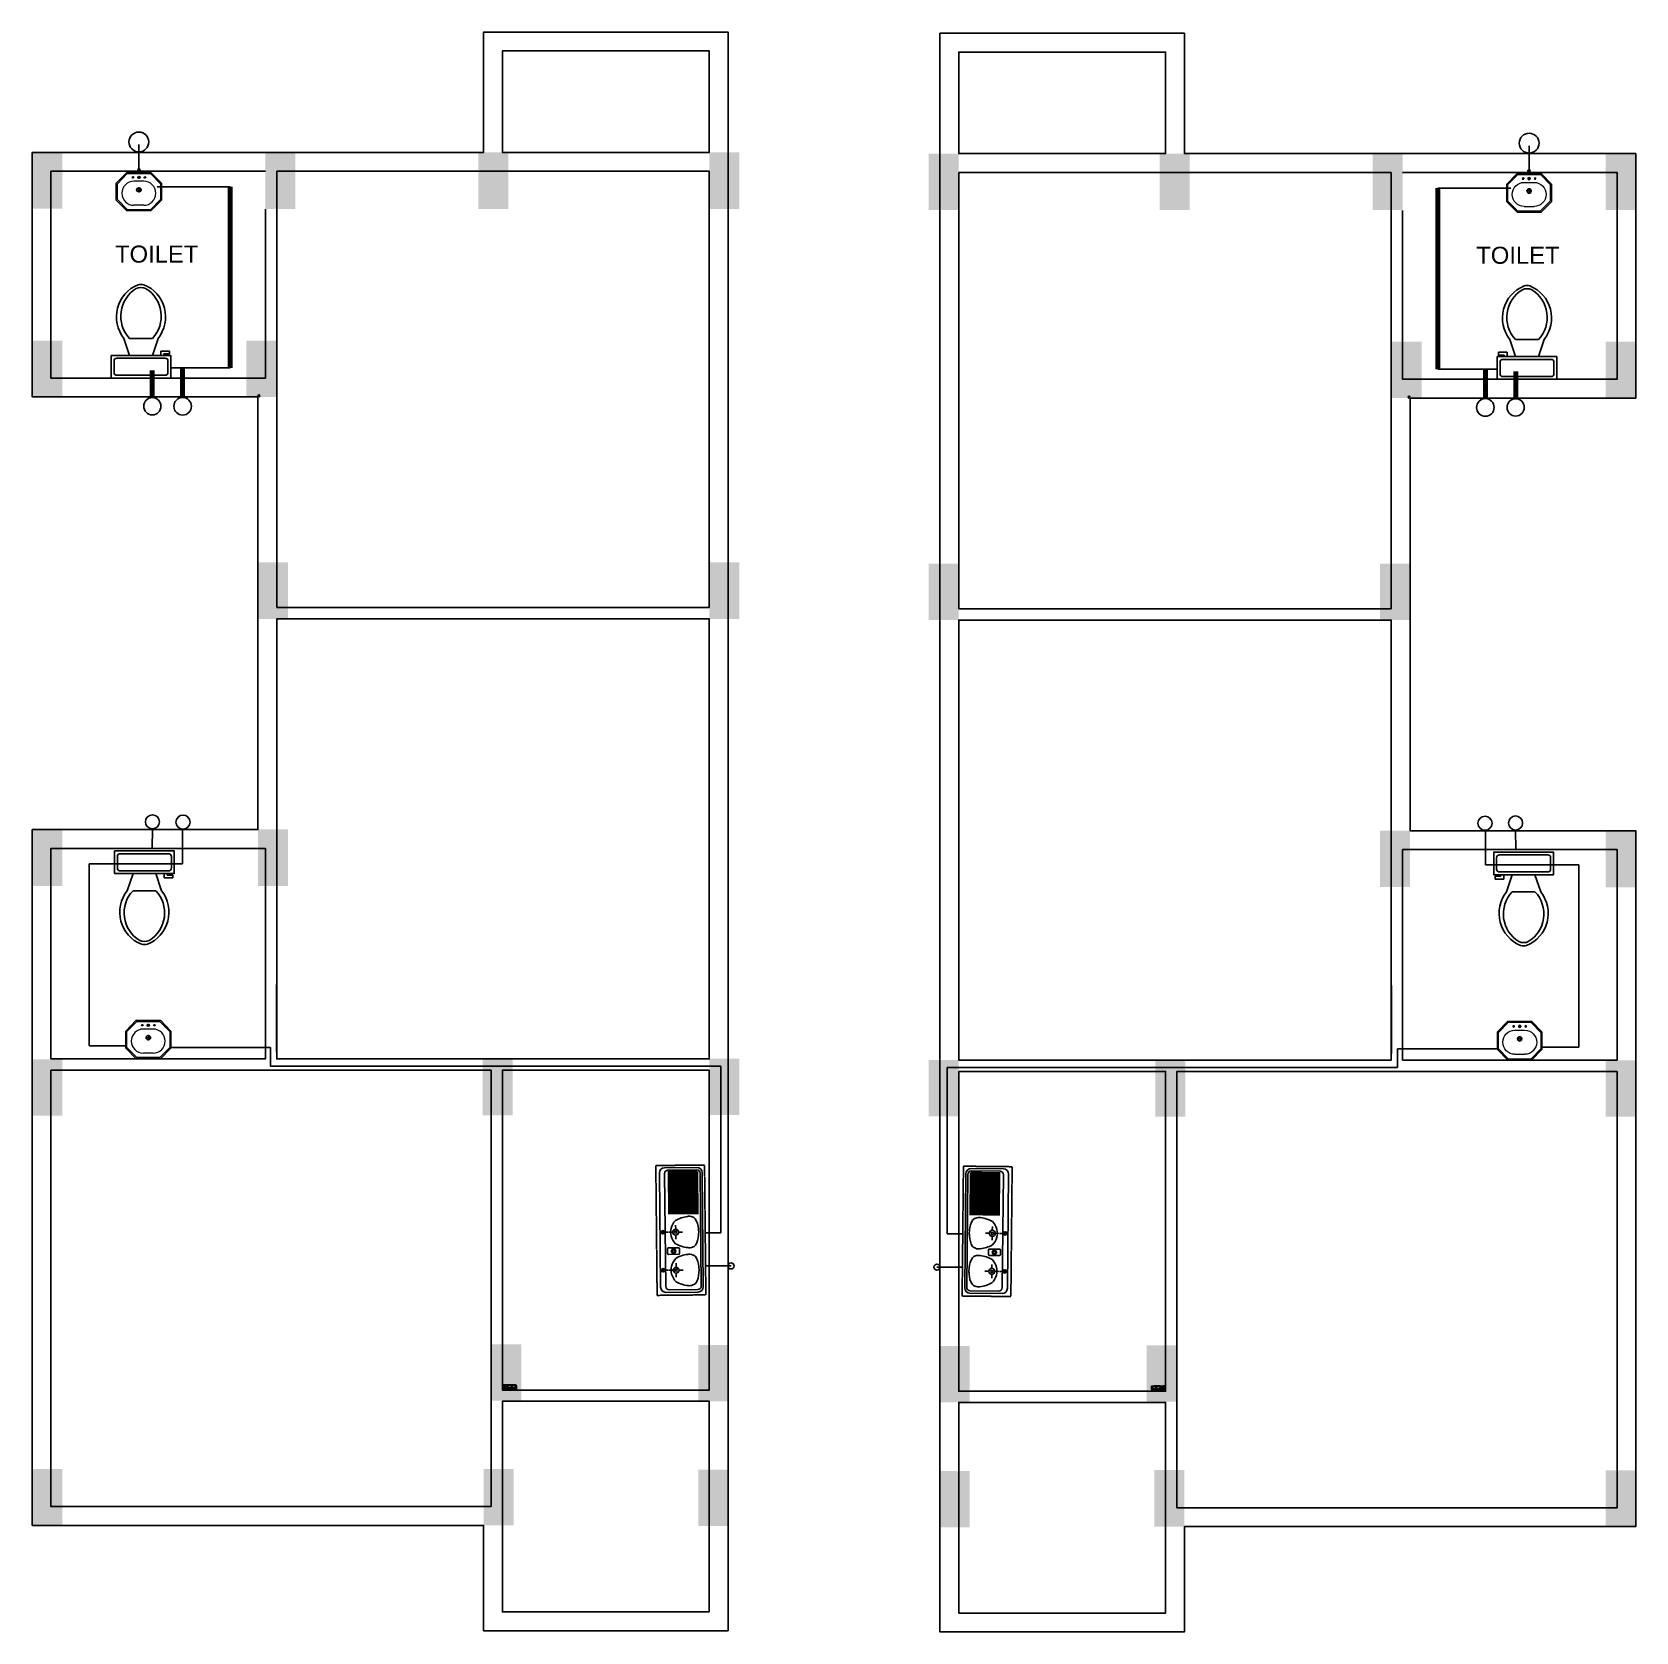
# Model space of a CAD drawing. Header units: metres. Extents: x -2370498 to 1228044, y -644254 to 236701.
# Drawn here: x 220456 to 241774, y -108350 to -87085 of the extents above; entities that cross this region are included whole.
import ezdxf

# ---------------------------------------------------------------- set-up
doc = ezdxf.new("R2010")
doc.units = ezdxf.units.M
doc.header["$MEASUREMENT"] = 0
doc.linetypes.add('AI9-LType1', pattern=[0.879429, 0.586286, -0.293143])
for name, color, linetype in [('Beam', 6, 'Continuous'), ('text', 1, 'Continuous'), ('TOILET SAMBLE', 181, 'Continuous')]:
    doc.layers.add(name, color=color, linetype=linetype)
doc.styles.get("Standard").update_dxf_attribs({"font": 'arial.ttf'})

msp = doc.modelspace()

# ---------------------------------------------------------------- texts
at = {"layer": 'text', "char_height": 226.574387}
for insert, attachment_point in [((221470.87718, -89922.52384), 1), ((240759.27209, -89938.10366), 3)]:
    msp.add_mtext_dynamic_manual_height_columns(' TOILET', width=4249.6763397, gutter_width=37.7624, heights=[0], dxfattribs=dict(at, insert=insert, attachment_point=attachment_point))

# ---------------------------------------------------------------- blocks, each defined once
blk = doc.blocks.new('Toilet - top')
for p, q in [((9.5, -6), (9.5, -2)), ((-10, -8.5), (-8, -8.5)), ((-10, -9.5), (-10, -8.5)), ((-7, -9.5), (-10, -9.5)), ((-8, -8.5), (-8, -8)), ((-7, -8), (-7, -9.5)), ((-4, -8), (-6, -14)), ((4, -8), (6, -14)), ((4, -14), (-4, -14))]:
    blk.add_line(p, q)
blk.add_lwpolyline([(10.5, -8), (10.5, 0), (-10.5, 0), (-10.5, -8)], close=True)
for points in [[(-9.5, -2), (-9.5, -6)], [(8.5, -1), (-8.5, -1)], [(-8.5, -7), (8.5, -7)]]:
    blk.add_lwpolyline(points)
for centre, radius, start, end in [((-8.62, -1.88), 0.884, 81.8699, 188.1301), ((8.62, -1.88), 0.884, 351.8699, 98.1301), ((-8.62, -6.12), 0.884, 171.8699, 278.1301), ((8.62, -6.12), 0.884, 261.8699, 8.1301), ((3.52, -21.58), 12.17, 141.4691, 247.9714), ((4.2, -21.82), 11.33, 136.3677, 238.9468), ((-3.52, -21.58), 12.17, 292.0284, 38.5307), ((-4.2, -21.82), 11.33, 301.053, 43.6321), ((0, -27.88), 4, 245.7318, 294.2682), ((0, -29), 4, 254.8605, 285.1395)]:
    blk.add_arc(centre, radius, start, end)
blk = doc.blocks.new('OPERA  600x510x850 ( врезная)')
at = {"lineweight": 13}
for p, q in [((-313, 15), (-453, -128)), ((-307, 0), (-439, -135)), ((-313, 15), (7, 15)), ((-307, 0), (0, 0)), ((0, 0), (132, -135)), ((7, 15), (147, -128)), ((-453, -353), (-453, -128)), ((-453, -240), (-453, -128)), ((-439, -244), (-439, -135)), ((-439, -346), (-439, -135)), ((132, -135), (132, -346)), ((147, -128), (147, -353)), ((-453, -353), (-313, -495)), ((-439, -346), (-306, -481)), ((0, -481), (132, -346)), ((7, -495), (147, -353)), ((7, -495), (-313, -495)), ((0, -481), (-306, -481))]:
    blk.add_line(p, q, dxfattribs=at)
at = {"lineweight": 5}
for p, q in [((-248, -50), (-220, -50)), ((-233, -36), (-233, -63)), ((-88, -101), (-219, -101)), ((-175, -50), (-132, -50)), ((-153, -32), (-153, -69)), ((-153, -178), (-153, -251)), ((-90, -50), (-59, -50)), ((-73, -37), (-73, -64)), ((-88, -421), (-219, -421)), ((-190, -215), (-115, -215))]:
    blk.add_line(p, q, dxfattribs=at)
for centre, radius in [((-233, -50), 10), ((-153, -215), 30), ((-153, -50), 15), ((-73, -50), 10)]:
    blk.add_circle(centre, radius, dxfattribs=at)
at = {"lineweight": 13}
blk.add_circle((-153, -215), 25, dxfattribs=at)
at = {"lineweight": 5}
for centre, start, end in [((-219, -261), 90, 270), ((-88, -261), 270, 90)]:
    blk.add_arc(centre, 160, start, end, dxfattribs=at)
blk = doc.blocks.new('20')
at = {"color": 0, "linetype": 'AI9-LType1'}
for p, q in [((3814.6, 13586.9), (3814.6, 13516.5)), ((4002.2, 13586.9), (3814.6, 13586.9)), ((4002.2, 13516.5), (4002.2, 13586.9)), ((3814.6, 13516.5), (4002.2, 13516.5))]:
    blk.add_line(p, q, dxfattribs=at)
at = {"color": 0}
for p, q in [((3825.5, 13583.3), (3990.4, 13583.3)), ((3989.5, 13580.4), (3826.3, 13580.4)), ((3817.9, 13529.2), (3817.9, 13575.7)), ((3821.4, 13534), (3821.4, 13575.5)), ((3885.3, 13574.4), (3822.7, 13574.5)), ((3885.3, 13572.5), (3822.7, 13572.6)), ((3885.3, 13570.6), (3822.7, 13570.7)), ((3885.3, 13568.7), (3822.7, 13568.8)), ((3885.3, 13566.8), (3822.7, 13566.9)), ((3885.3, 13564.9), (3822.7, 13565)), ((3885.3, 13563), (3822.7, 13563.1)), ((3885.3, 13561.1), (3822.7, 13561.2)), ((3885.3, 13559.2), (3822.7, 13559.3)), ((3885.3, 13557.3), (3822.7, 13557.4)), ((3885.3, 13576.3), (3823.6, 13576.4)), ((3994.4, 13575.5), (3994.4, 13534)), ((3998, 13529.2), (3998, 13575.7)), ((3885.3, 13555.4), (3822.7, 13555.5)), ((3885.3, 13553.5), (3822.7, 13553.6)), ((3885.3, 13551.6), (3822.7, 13551.7)), ((3885.3, 13549.7), (3822.7, 13549.8)), ((3885.3, 13547.8), (3822.7, 13547.9)), ((3885.3, 13545.9), (3822.7, 13546)), ((3885.3, 13544), (3822.7, 13544.1)), ((3885.3, 13542.1), (3822.7, 13542.2)), ((3885.3, 13540.2), (3822.7, 13540.3)), ((3885.3, 13538.3), (3822.7, 13538.4)), ((3885.3, 13536.4), (3822.7, 13536.4)), ((3822.7, 13534.5), (3885.3, 13534.4)), ((3906.8, 13544.3), (3901.1, 13544.3)), ((3911.1, 13548.6), (3911.1, 13554.3)), ((3911.1, 13540), (3911.1, 13534.3)), ((3911.1, 13522.2), (3911.1, 13533.2)), ((3915.4, 13544.3), (3921.1, 13544.3)), ((3933.9, 13533.5), (3933.9, 13548.3)), ((3935.1, 13549.5), (3942, 13549.5)), ((3943.2, 13533.5), (3943.2, 13548.3)), ((3961.7, 13544.3), (3956, 13544.3)), ((3966, 13548.6), (3966, 13554.3)), ((3966, 13540), (3966, 13534.3)), ((3966, 13522.2), (3966, 13533.2)), ((3970.3, 13544.3), (3976, 13544.3)), ((3990.4, 13521.6), (3825.5, 13521.6)), ((3989.5, 13529.1), (3826.3, 13529.1)), ((3942, 13532.3), (3935.1, 13532.3))]:
    blk.add_line(p, q, dxfattribs=at)
for centre, radius in [((3911.1, 13544.3), 4.3), ((3911.1, 13544.3), 1.72), ((3938.6, 13541), 3.11), ((3938.6, 13541), 1.99), ((3966, 13544.3), 4.3), ((3966, 13544.3), 1.72), ((3911.1, 13525.7), 2.42), ((3966, 13525.7), 2.42)]:
    blk.add_circle(centre, radius, dxfattribs=at)
for points in [[(3825.5, 13583.3), (3821.3, 13583.3), (3817.9, 13579.9), (3817.9, 13575.7)], [(3826.3, 13580.4), (3823.6, 13580.4), (3821.4, 13578.2), (3821.4, 13575.5)], [(3994.4, 13575.5), (3994.4, 13578.2), (3992.2, 13580.4), (3989.5, 13580.4)], [(3998, 13575.7), (3998, 13579.9), (3994.6, 13583.3), (3990.4, 13583.3)], [(3889.4, 13568.3), (3888.4, 13566.1), (3888.2, 13563.7), (3888.6, 13561.4)], [(3888.6, 13561.4), (3889.4, 13555.3), (3891.3, 13549.4), (3894.3, 13544)], [(3892, 13572.6), (3890.8, 13571.4), (3889.9, 13569.9), (3889.4, 13568.3)], [(3906.7, 13577.1), (3901.5, 13576.9), (3896.4, 13575.4), (3892, 13572.6)], [(3908.4, 13577.3), (3907.8, 13577.2), (3907.3, 13577.1), (3906.7, 13576.9)], [(3915.7, 13577.1), (3913.2, 13577.5), (3910.8, 13577.6), (3908.4, 13577.3)], [(3930.4, 13572.6), (3925.9, 13575.4), (3920.9, 13576.9), (3915.7, 13577.1)], [(3928, 13544), (3931, 13549.4), (3932.9, 13555.3), (3933.7, 13561.4)], [(3933, 13568.3), (3932.5, 13569.9), (3931.6, 13571.4), (3930.4, 13572.6)], [(3933.7, 13561.4), (3934.2, 13563.7), (3933.9, 13566.1), (3933, 13568.3)], [(3944.1, 13568.3), (3943.2, 13566.1), (3942.9, 13563.7), (3943.4, 13561.4)], [(3943.4, 13561.4), (3944.1, 13555.3), (3946.1, 13549.4), (3949, 13544)], [(3946.7, 13572.6), (3945.5, 13571.4), (3944.6, 13569.9), (3944.1, 13568.3)], [(3961.4, 13577.1), (3956.2, 13576.9), (3951.1, 13575.4), (3946.7, 13572.6)], [(3968.7, 13577.3), (3966.3, 13577.6), (3963.8, 13577.5), (3961.4, 13577.1)], [(3970.4, 13576.9), (3969.8, 13577.1), (3969.3, 13577.2), (3968.7, 13577.3)], [(3985.1, 13572.6), (3980.7, 13575.4), (3975.6, 13576.9), (3970.4, 13577.1)], [(3982.8, 13544), (3985.8, 13549.4), (3987.7, 13555.3), (3988.5, 13561.4)], [(3987.7, 13568.3), (3987.2, 13569.9), (3986.3, 13571.4), (3985.1, 13572.6)], [(3988.5, 13561.4), (3988.9, 13563.7), (3988.7, 13566.1), (3987.7, 13568.3)], [(3821.4, 13534), (3821.4, 13531.3), (3823.6, 13529.1), (3826.3, 13529.1)], [(3894.3, 13544), (3897.4, 13541), (3901.3, 13538.9), (3905.5, 13537.8)], [(3905.5, 13537.8), (3909.2, 13536.7), (3913.1, 13536.7), (3916.8, 13537.8)], [(3916.8, 13537.8), (3921.1, 13538.9), (3924.9, 13541), (3928, 13544)], [(3935.1, 13549.5), (3934.4, 13549.5), (3933.9, 13549), (3933.9, 13548.3)], [(3933.9, 13533.5), (3933.9, 13532.8), (3934.4, 13532.3), (3935.1, 13532.3)], [(3943.2, 13548.3), (3943.2, 13549), (3942.6, 13549.5), (3942, 13549.5)], [(3942, 13532.3), (3942.6, 13532.3), (3943.2, 13532.8), (3943.2, 13533.5)], [(3949, 13544), (3952.2, 13541), (3956, 13538.9), (3960.3, 13537.8)], [(3960.3, 13537.8), (3963.9, 13536.7), (3967.9, 13536.7), (3971.6, 13537.8)], [(3971.6, 13537.8), (3975.8, 13538.9), (3979.7, 13541), (3982.8, 13544)], [(3989.5, 13529.1), (3992.2, 13529.1), (3994.4, 13531.3), (3994.4, 13534)], [(3817.9, 13529.2), (3817.9, 13525), (3821.3, 13521.6), (3825.5, 13521.6)], [(3990.4, 13521.6), (3994.6, 13521.6), (3998, 13525), (3998, 13529.2)]]:
    blk.add_open_spline(points, degree=3, dxfattribs=at)

# ---------------------------------------------------------------- hatches: boundary and pattern name
at = {"layer": 'Beam', "true_color": 0xed1f24}
h = msp.add_hatch(color=240, dxfattribs=at)
h.dxf.hatch_style = 1
h.paths.add_polyline_path([(220856.38015, -88683.59849), (220456.38015, -88683.59849), (220456.38015, -89433.59849), (220856.38015, -89433.59849)])
h = msp.add_hatch(color=240, dxfattribs=at)
h.dxf.hatch_style = 1
h.paths.add_polyline_path([(223955.91134, -88684.23017), (223555.91134, -88684.23017), (223555.91134, -89434.23017), (223955.91134, -89434.23017)])
h = msp.add_hatch(color=240, dxfattribs=at)
h.dxf.hatch_style = 1
h.paths.add_polyline_path([(226785.57059, -88685.22984), (226385.57059, -88685.22984), (226385.57059, -89435.22984), (226785.57059, -89435.22984)])
h = msp.add_hatch(color=240, dxfattribs=at)
h.dxf.hatch_style = 1
h.paths.add_polyline_path([(229857.31792, -88684.54782), (229457.31792, -88684.54782), (229457.31792, -89434.54782), (229857.31792, -89434.54782)])
h = msp.add_hatch(color=240, dxfattribs=at)
h.dxf.hatch_style = 1
h.paths.add_polyline_path([(232372.83135, -88700.12764), (232772.83135, -88700.12764), (232772.83135, -89450.12764), (232372.83135, -89450.12764)])
h = msp.add_hatch(color=240, dxfattribs=at)
h.dxf.hatch_style = 1
h.paths.add_polyline_path([(235444.57868, -88700.80966), (235844.57868, -88700.80966), (235844.57868, -89450.80966), (235444.57868, -89450.80966)])
h = msp.add_hatch(color=240, dxfattribs=at)
h.dxf.hatch_style = 1
h.paths.add_polyline_path([(238274.23792, -88699.80999), (238674.23792, -88699.80999), (238674.23792, -89449.80999), (238274.23792, -89449.80999)])
h = msp.add_hatch(color=240, dxfattribs=at)
h.dxf.hatch_style = 1
h.paths.add_polyline_path([(241373.76912, -88699.17831), (241773.76912, -88699.17831), (241773.76912, -89449.17831), (241373.76912, -89449.17831)])
h = msp.add_hatch(color=240, dxfattribs=at)
h.dxf.hatch_style = 1
h.paths.add_polyline_path([(220857.63215, -91184.64162), (220457.63215, -91184.64162), (220457.63215, -91934.64162), (220857.63215, -91934.64162)])
h = msp.add_hatch(color=240, dxfattribs=at)
h.dxf.hatch_style = 1
h.paths.add_polyline_path([(223704.63246, -91184.64162), (223304.63246, -91184.64162), (223304.63246, -91934.64162), (223704.63246, -91934.64162)])
h = msp.add_hatch(color=240, dxfattribs=at)
h.dxf.hatch_style = 1
h.paths.add_polyline_path([(238525.51681, -91200.22144), (238925.51681, -91200.22144), (238925.51681, -91950.22144), (238525.51681, -91950.22144)])
h = msp.add_hatch(color=240, dxfattribs=at)
h.dxf.hatch_style = 1
h.paths.add_polyline_path([(241372.51712, -91200.22144), (241772.51712, -91200.22144), (241772.51712, -91950.22144), (241372.51712, -91950.22144)])
h = msp.add_hatch(color=240, dxfattribs=at)
h.dxf.hatch_style = 1
h.paths.add_polyline_path([(223857.63215, -94134.64162), (223457.63215, -94134.64162), (223457.63215, -94884.64162), (223857.63215, -94884.64162)])
h = msp.add_hatch(color=240, dxfattribs=at)
h.dxf.hatch_style = 1
h.paths.add_polyline_path([(229857.63215, -94134.64162), (229457.63215, -94134.64162), (229457.63215, -94884.64162), (229857.63215, -94884.64162)])
h = msp.add_hatch(color=240, dxfattribs=at)
h.dxf.hatch_style = 1
h.paths.add_polyline_path([(232372.51712, -94150.22144), (232772.51712, -94150.22144), (232772.51712, -94900.22144), (232372.51712, -94900.22144)])
h = msp.add_hatch(color=240, dxfattribs=at)
h.dxf.hatch_style = 1
h.paths.add_polyline_path([(238372.51712, -94150.22144), (238772.51712, -94150.22144), (238772.51712, -94900.22144), (238372.51712, -94900.22144)])
h = msp.add_hatch(color=240, dxfattribs=at)
h.dxf.hatch_style = 1
h.paths.add_polyline_path([(220857.63215, -97685.97371), (220457.63215, -97685.97371), (220457.63215, -98435.97371), (220857.63215, -98435.97371)])
h = msp.add_hatch(color=240, dxfattribs=at)
h.dxf.hatch_style = 1
h.paths.add_polyline_path([(223858.32791, -97683.6968), (223458.32791, -97683.6968), (223458.32791, -98433.6968), (223858.32791, -98433.6968)])
h = msp.add_hatch(color=240, dxfattribs=at)
h.dxf.hatch_style = 1
h.paths.add_polyline_path([(238371.82136, -97699.27662), (238771.82136, -97699.27662), (238771.82136, -98449.27662), (238371.82136, -98449.27662)])
h = msp.add_hatch(color=240, dxfattribs=at)
h.dxf.hatch_style = 1
h.paths.add_polyline_path([(241372.51712, -97701.55353), (241772.51712, -97701.55353), (241772.51712, -98451.55353), (241372.51712, -98451.55353)])
h = msp.add_hatch(color=240, dxfattribs=at)
h.dxf.hatch_style = 1
h.paths.add_polyline_path([(220857.63215, -100737.2346), (220457.63215, -100737.2346), (220457.63215, -101487.2346), (220857.63215, -101487.2346)])
h = msp.add_hatch(color=240, dxfattribs=at)
h.dxf.hatch_style = 1
h.paths.add_polyline_path([(226843.95215, -100733.97752), (226443.95215, -100733.97752), (226443.95215, -101483.97752), (226843.95215, -101483.97752)])
h = msp.add_hatch(color=240, dxfattribs=at)
h.dxf.hatch_style = 1
h.paths.add_polyline_path([(229857.63215, -100730.35875), (229457.63215, -100730.35875), (229457.63215, -101480.35875), (229857.63215, -101480.35875)])
h = msp.add_hatch(color=240, dxfattribs=at)
h.dxf.hatch_style = 1
h.paths.add_polyline_path([(232372.51712, -100745.93857), (232772.51712, -100745.93857), (232772.51712, -101495.93857), (232372.51712, -101495.93857)])
h = msp.add_hatch(color=240, dxfattribs=at)
h.dxf.hatch_style = 1
h.paths.add_polyline_path([(235386.19711, -100749.55734), (235786.19711, -100749.55734), (235786.19711, -101499.55734), (235386.19711, -101499.55734)])
h = msp.add_hatch(color=240, dxfattribs=at)
h.dxf.hatch_style = 1
h.paths.add_polyline_path([(241372.51712, -100752.81442), (241772.51712, -100752.81442), (241772.51712, -101502.81442), (241372.51712, -101502.81442)])
h = msp.add_hatch(color=240, dxfattribs=at)
h.dxf.hatch_style = 1
h.paths.add_polyline_path([(226957.61698, -104526.03025), (226557.61698, -104526.03025), (226557.61698, -105276.03025), (226957.61698, -105276.03025)])
h = msp.add_hatch(color=240, dxfattribs=at)
h.dxf.hatch_style = 1
h.paths.add_polyline_path([(229713.55814, -104534.64162), (229313.55814, -104534.64162), (229313.55814, -105284.64162), (229713.55814, -105284.64162)])
h = msp.add_hatch(color=240, dxfattribs=at)
h.dxf.hatch_style = 1
h.paths.add_polyline_path([(232516.59112, -104550.22144), (232916.59112, -104550.22144), (232916.59112, -105300.22144), (232516.59112, -105300.22144)])
h = msp.add_hatch(color=240, dxfattribs=at)
h.dxf.hatch_style = 1
h.paths.add_polyline_path([(235272.53229, -104541.61007), (235672.53229, -104541.61007), (235672.53229, -105291.61007), (235272.53229, -105291.61007)])
h = msp.add_hatch(color=240, dxfattribs=at)
h.dxf.hatch_style = 1
h.paths.add_polyline_path([(220857.63215, -106184.64162), (220457.63215, -106184.64162), (220457.63215, -106934.64162), (220857.63215, -106934.64162)])
h = msp.add_hatch(color=240, dxfattribs=at)
h.dxf.hatch_style = 1
h.paths.add_polyline_path([(226857.63215, -106184.10153), (226457.63215, -106184.10153), (226457.63215, -106934.10153), (226857.63215, -106934.10153)])
h = msp.add_hatch(color=240, dxfattribs=at)
h.dxf.hatch_style = 1
h.paths.add_polyline_path([(229710.60761, -106194.15092), (229310.60761, -106194.15092), (229310.60761, -106944.15092), (229710.60761, -106944.15092)])
h = msp.add_hatch(color=240, dxfattribs=at)
h.dxf.hatch_style = 1
h.paths.add_polyline_path([(232519.54166, -106209.73074), (232919.54166, -106209.73074), (232919.54166, -106959.73074), (232519.54166, -106959.73074)])
h = msp.add_hatch(color=240, dxfattribs=at)
h.dxf.hatch_style = 1
h.paths.add_polyline_path([(235372.51712, -106199.68135), (235772.51712, -106199.68135), (235772.51712, -106949.68135), (235372.51712, -106949.68135)])
h = msp.add_hatch(color=240, dxfattribs=at)
h.dxf.hatch_style = 1
h.paths.add_polyline_path([(241372.51712, -106200.22144), (241772.51712, -106200.22144), (241772.51712, -106950.22144), (241372.51712, -106950.22144)])

# ---------------------------------------------------------------- linework, layer by layer
at = {"layer": 'Beam', "color": 51}
for p, q in [((221875.8284, -88916.4703), (221875.8284, -88580.13903)), ((240354.32086, -88932.05012), (240354.32086, -88595.71885)), ((229404.4191, -103485.58017), (229609.10878, -103485.58017)), ((232825.73017, -103501.15999), (232621.04048, -103501.15999))]:
    msp.add_line(p, q, dxfattribs=at)
at = {"layer": 'Beam', "color": 7}
for p, q in [((220582.63215, -88684.64162), (223582.63215, -88684.64162)), ((241647.51712, -88700.22144), (238647.51712, -88700.22144)), ((221875.8284, -88953.76726), (221875.8284, -88916.4703)), ((223707.63215, -88934.64162), (223707.63215, -89479.97002)), ((229457.63215, -88934.64162), (223707.63215, -88934.64162)), ((229457.63215, -88934.64162), (229400.45974, -88934.64162)), ((229457.63215, -94734.64162), (229457.63215, -88934.64162)), ((232772.51712, -94750.22144), (232772.51712, -88950.22144)), ((232772.51712, -88950.22144), (232829.68953, -88950.22144)), ((232772.51712, -88950.22144), (238522.51712, -88950.22144)), ((238522.51712, -88950.22144), (238522.51712, -89495.54984)), ((240354.32086, -88969.34708), (240354.32086, -88932.05012)), ((223557.63215, -90365.70686), (223557.63215, -89439.07068)), ((223707.63215, -89479.97002), (223707.63215, -90379.96754)), ((238522.51712, -89495.54984), (238522.51712, -90395.54736)), ((238672.51712, -90381.28668), (238672.51712, -89454.6505)), ((223707.63215, -90379.96754), (223707.63215, -91809.64162)), ((238522.51712, -90395.54736), (238522.51712, -91825.22144)), ((223707.63215, -91809.64162), (223707.63215, -94734.64162)), ((238522.51712, -91825.22144), (238522.51712, -94750.22144)), ((222054.70939, -92172.51693), (222054.70939, -92172.51693)), ((240175.43988, -92188.09675), (240175.43988, -92188.09675)), ((223707.63215, -94734.64162), (229457.63215, -94734.64162)), ((227470.04412, -94734.64162), (229457.63215, -94734.64162)), ((238522.51712, -94750.22144), (232772.51712, -94750.22144)), ((234760.10515, -94750.22144), (232772.51712, -94750.22144)), ((220457.63215, -106809.64162), (220457.63215, -100809.64162)), ((220707.63215, -100734.64162), (223557.63215, -100734.64162)), ((223707.63215, -100734.64162), (226582.63215, -100734.64162)), ((238522.51712, -100750.22144), (235647.51712, -100750.22144)), ((241522.51712, -100750.22144), (238672.51712, -100750.22144)), ((241772.51712, -106825.22144), (241772.51712, -100825.22144)), ((226707.63215, -100884.64162), (226946.26344, -100884.64162)), ((226707.63215, -100884.64162), (229457.63215, -100884.64162)), ((235522.51712, -100900.22144), (232772.51712, -100900.22144)), ((235522.51712, -100900.22144), (235283.88583, -100900.22144)), ((229609.10878, -103485.58017), (229747.15639, -103485.58017)), ((232621.04048, -103501.15999), (232482.99287, -103501.15999)), ((226557.63215, -105287.44876), (226557.63215, -106175.13291)), ((235672.51712, -105303.02858), (235672.51712, -106190.71273))]:
    msp.add_line(p, q, dxfattribs=at)
at = {"layer": 'Beam', "color": 1}
for p, q in [((223088.9093, -89142.6667), (222119.70864, -89142.6667)), ((239141.23996, -89158.24652), (240110.44062, -89158.24652)), ((222457.85219, -91547.84091), (222300.51776, -91547.84091)), ((222457.85219, -91547.84091), (223088.9093, -91547.84091)), ((239772.29708, -91563.42073), (239141.23996, -91563.42073)), ((239772.29708, -91563.42073), (239929.63151, -91563.42073)), ((222457.85219, -97678.99221), (222457.85219, -98139.31185)), ((239772.29708, -97694.57203), (239772.29708, -98154.89167)), ((222457.85219, -98139.31185), (221213.43688, -98139.31185)), ((221213.43688, -98139.31185), (221213.43688, -100561.38471)), ((239772.29708, -98154.89167), (241016.71239, -98154.89167)), ((241016.71239, -98154.89167), (241016.71239, -100576.96453)), ((221213.43688, -100561.38471), (221705.46357, -100561.38471)), ((222286.61628, -100581.95321), (223624.29982, -100581.95321)), ((223624.29982, -100581.95321), (223624.29982, -100829.99366)), ((239943.53298, -100597.53303), (238605.84945, -100597.53303)), ((238605.84945, -100597.53303), (238605.84945, -100845.57348)), ((241016.71239, -100576.96453), (240524.6857, -100576.96453)), ((223624.29982, -100829.99366), (229612.65699, -100829.99366)), ((229612.65699, -100829.99366), (229612.65699, -103044.90099)), ((238605.84945, -100845.57348), (232617.49228, -100845.57348)), ((232617.49228, -100845.57348), (232617.49228, -103060.48081)), ((229612.65699, -103044.90099), (229397.84319, -103044.90099)), ((232617.49228, -103060.48081), (232832.30608, -103060.48081))]:
    msp.add_line(p, q, dxfattribs=at)
at = {"layer": 'Beam', "color": 1, "lineweight": 120}
for p, q in [((223088.9093, -91547.84091), (223088.9093, -89142.6667)), ((239141.23996, -91563.42073), (239141.23996, -89158.24652))]:
    msp.add_line(p, q, dxfattribs=at)
at = {"layer": 'Beam', "color": 4, "lineweight": 200, "ltscale": 45}
for p, q in [((222054.70939, -91942.72726), (222054.70939, -91582.29571)), ((240175.43988, -91958.30708), (240175.43988, -91597.87553))]:
    msp.add_line(p, q, dxfattribs=at)
at = {"layer": 'Beam', "color": 1, "lineweight": 200}
for p, q in [((222457.85219, -91941.18972), (222457.85219, -91547.84091)), ((239772.29708, -91956.76954), (239772.29708, -91563.42073))]:
    msp.add_line(p, q, dxfattribs=at)
at = {"layer": 'Beam', "color": 6}
for p, q in [((229707.72046, -94920.87575), (229707.72046, -95820.87575)), ((232522.42881, -94936.45557), (232522.42881, -95836.45557)), ((223706.09157, -100643.97046), (223706.09157, -99743.97046)), ((238524.0577, -100659.55028), (238524.0577, -99759.55028))]:
    msp.add_line(p, q, dxfattribs=at)
at = {"layer": 'Beam', "color": 4}
for p, q in [((222055.71773, -97675.53734), (222054.70939, -97934.64162)), ((240174.43154, -97691.11716), (240175.43988, -97950.22144))]:
    msp.add_line(p, q, dxfattribs=at)
at = {"layer": 'Beam', "color": 7}
for points in [[(226457.63215, -87334.64162), (226457.63215, -87084.64162), (229707.63215, -87084.64162), (229707.63215, -87334.64162)], [(235772.51712, -87350.22144), (235772.51712, -87100.22144), (232522.51712, -87100.22144), (232522.51712, -87350.22144)], [(226457.63215, -87209.64162), (226457.63215, -88684.64162), (223582.63215, -88684.64162), (220457.63215, -88684.64162), (220457.63215, -91934.64162), (223457.63215, -91934.64162)], [(226457.63215, -106934.64162), (226457.63215, -108334.64162), (229707.63215, -108334.64162), (229707.63215, -105209.64162), (229707.63215, -100809.64162), (229707.63215, -94809.64162), (229707.63215, -88809.64162), (229707.63215, -87209.64162)], [(229400.45974, -88684.64162), (229457.63215, -88684.64162), (229457.63215, -87334.64162), (226707.63215, -87334.64162), (226707.63215, -88684.64162), (226707.63215, -87334.64162)], [(235772.51712, -106950.22144), (235772.51712, -108350.22144), (232522.51712, -108350.22144), (232522.51712, -105225.22144), (232522.51712, -100825.22144), (232522.51712, -94825.22144), (232522.51712, -88825.22144), (232522.51712, -87225.22144)], [(232829.68953, -88700.22144), (232772.51712, -88700.22144), (232772.51712, -87350.22144), (235522.51712, -87350.22144), (235522.51712, -88700.22144), (235522.51712, -87350.22144)], [(235772.51712, -87225.22144), (235772.51712, -88700.22144), (238647.51712, -88700.22144), (241772.51712, -88700.22144), (241772.51712, -91950.22144), (238772.51712, -91950.22144)], [(226707.63215, -88684.64162), (229457.63215, -88684.64162)], [(235522.51712, -88700.22144), (232772.51712, -88700.22144)], [(223557.63215, -88934.64162), (220707.63215, -88934.64162), (220707.63215, -91684.64162), (223557.63215, -91684.64162), (223557.63215, -90365.70686)], [(238672.51712, -88950.22144), (241522.51712, -88950.22144), (241522.51712, -91700.22144), (238672.51712, -91700.22144), (238672.51712, -90381.28668)], [(220582.63215, -106934.64162), (226457.63215, -106934.64162), (220457.63215, -106934.64162), (220457.63215, -100809.64162), (220457.63215, -97684.64162), (223457.63215, -97684.64162), (223457.63215, -94809.64162)], [(241647.51712, -106950.22144), (235772.51712, -106950.22144), (241772.51712, -106950.22144), (241772.51712, -100825.22144), (241772.51712, -97700.22144), (238772.51712, -97700.22144), (238772.51712, -94825.22144)], [(229457.63215, -95785.43103), (229457.63215, -100734.64162), (226582.63215, -100734.64162), (223707.63215, -100734.64162), (223707.63215, -97809.64162), (223707.63215, -94884.64162), (229457.63215, -94884.64162)], [(227482.63215, -94884.64162), (229457.63215, -94884.64162), (229457.63215, -100734.64162)], [(234747.51712, -94900.22144), (232772.51712, -94900.22144), (232772.51712, -100750.22144)], [(232772.51712, -95801.01085), (232772.51712, -100750.22144), (235647.51712, -100750.22144), (238522.51712, -100750.22144), (238522.51712, -97825.22144), (238522.51712, -94900.22144), (232772.51712, -94900.22144)], [(223557.63215, -100643.97046), (223557.63215, -100734.64162), (220707.63215, -100734.64162), (220707.63215, -97934.64162), (223557.63215, -97934.64162), (223557.63215, -100734.64162)], [(238672.51712, -100659.55028), (238672.51712, -100750.22144), (241522.51712, -100750.22144), (241522.51712, -97950.22144), (238672.51712, -97950.22144), (238672.51712, -100750.22144)], [(226557.63215, -106175.13291), (226557.63215, -106684.64162), (220707.63215, -106684.64162), (220707.63215, -100884.64162), (226557.63215, -100884.64162)], [(226365.47187, -100884.64162), (226557.63215, -100884.64162), (226557.63215, -105209.64162), (226557.63215, -105287.44876)], [(229457.63215, -100884.64162), (229457.63215, -105134.64162), (226707.63215, -105134.64162), (226707.63215, -100884.64162), (226911.26344, -100884.64162)], [(232772.51712, -100900.22144), (232772.51712, -105150.22144), (235522.51712, -105150.22144), (235522.51712, -100900.22144), (235318.88583, -100900.22144)], [(235864.6774, -100900.22144), (235672.51712, -100900.22144), (235672.51712, -105225.22144), (235672.51712, -105303.02858)], [(235672.51712, -106190.71273), (235672.51712, -106700.22144), (241522.51712, -106700.22144), (241522.51712, -100900.22144), (235672.51712, -100900.22144)]]:
    msp.add_lwpolyline(points, dxfattribs=at)
for points in [[(223457.63215, -94809.64162), (223457.63215, -91934.64162)], [(238772.51712, -94825.22144), (238772.51712, -91950.22144)], [(229457.63215, -108084.64162), (226707.63215, -108084.64162), (226707.63215, -106809.64162), (226707.63215, -105284.64162), (229457.63215, -105284.64162)], [(232772.51712, -108100.22144), (235522.51712, -108100.22144), (235522.51712, -106825.22144), (235522.51712, -105300.22144), (232772.51712, -105300.22144)]]:
    msp.add_lwpolyline(points, close=True, dxfattribs=at)
at = {"layer": 'Beam', "color": 51}
for centre, radius in [((221875.8284, -88545.73479), 131.64365), ((240354.32086, -88561.31461), 131.64365), ((229747.15639, -103485.58017), 39.804), ((232482.99287, -103501.15999), 39.804)]:
    msp.add_circle(centre, radius, dxfattribs=at)
at = {"layer": 'Beam', "color": 7}
for centre, radius in [((221875.8284, -88916.4703), 15.24077), ((240354.32086, -88932.05012), 15.24077), ((223470.77941, -91921.49436), 13.14726), ((238759.36986, -91937.07418), 13.14726)]:
    msp.add_circle(centre, radius, dxfattribs=at)
at = {"layer": 'Beam', "color": 4}
for centre, radius in [((222054.70939, -92057.6221), 114.89484), ((240175.43988, -92073.20192), 114.89484), ((222056.08068, -97582.27366), 93.26439), ((240174.06859, -97597.85348), 93.26439)]:
    msp.add_circle(centre, radius, dxfattribs=at)
at = {"layer": 'Beam', "color": 1}
for centre, radius in [((222457.85219, -92058.66836), 117.47864), ((239772.29708, -92074.24818), 117.47864), ((222462.22554, -97585.83041), 93.26439), ((239767.92373, -97601.41023), 93.26439)]:
    msp.add_circle(centre, radius, dxfattribs=at)

# ---------------------------------------------------------------- block references
at = {"lineweight": 5}
for p in [(222029.18381, -88966.11205), (222154.34514, -100235.74735)]:
    msp.add_blockref('OPERA  600x510x850 ( врезная)', p, dxfattribs=at)
at = {"lineweight": 5, "xscale": -1}
for p in [(240200.96546, -88981.69187), (240075.80413, -100251.32717)]:
    msp.add_blockref('OPERA  600x510x850 ( врезная)', p, dxfattribs=at)
at = {"yscale": 9.199714684102052, "zscale": 9.199714684102052}
for p, xscale, rotation in [((104054.33027, -68302.40015), 9.199714684102052, 270.5728098842876), ((358175.819, -68317.97997), -9.199714684102052, 89.42719011571245)]:
    msp.add_blockref('20', p, dxfattribs=dict(at, xscale=xscale, rotation=rotation))
msp.add_blockref('20', (222893.00994, -118651.15201))
at = {"xscale": -1}
msp.add_blockref('20', (239337.13933, -118666.73183), dxfattribs=at)
at = {"layer": 'TOILET SAMBLE', "yscale": 37.76239790801824, "zscale": 37.76239790801824, "rotation": 180}
for p, xscale in [((221904.01258, -91684.64162), 37.76239790801824), ((240326.13668, -91700.22144), -37.76239790801824)]:
    msp.add_blockref('Toilet - top', p, dxfattribs=dict(at, xscale=xscale))
at = {"layer": 'TOILET SAMBLE', "yscale": 37.76239790801824, "zscale": 37.76239790801824}
for p, xscale in [((221948.97399, -97968.76382), -37.76239790801824), ((240281.17528, -97984.34364), 37.76239790801824)]:
    msp.add_blockref('Toilet - top', p, dxfattribs=dict(at, xscale=xscale))

msp.set_redraw_order([(e.dxf.handle, doc.entitydb.next_handle()) for e in msp.query("TEXT MTEXT ATTDEF DIMENSION ARC_DIMENSION")])  # texts and dimensions are drawn at this point

doc.saveas('drawing.dxf')
